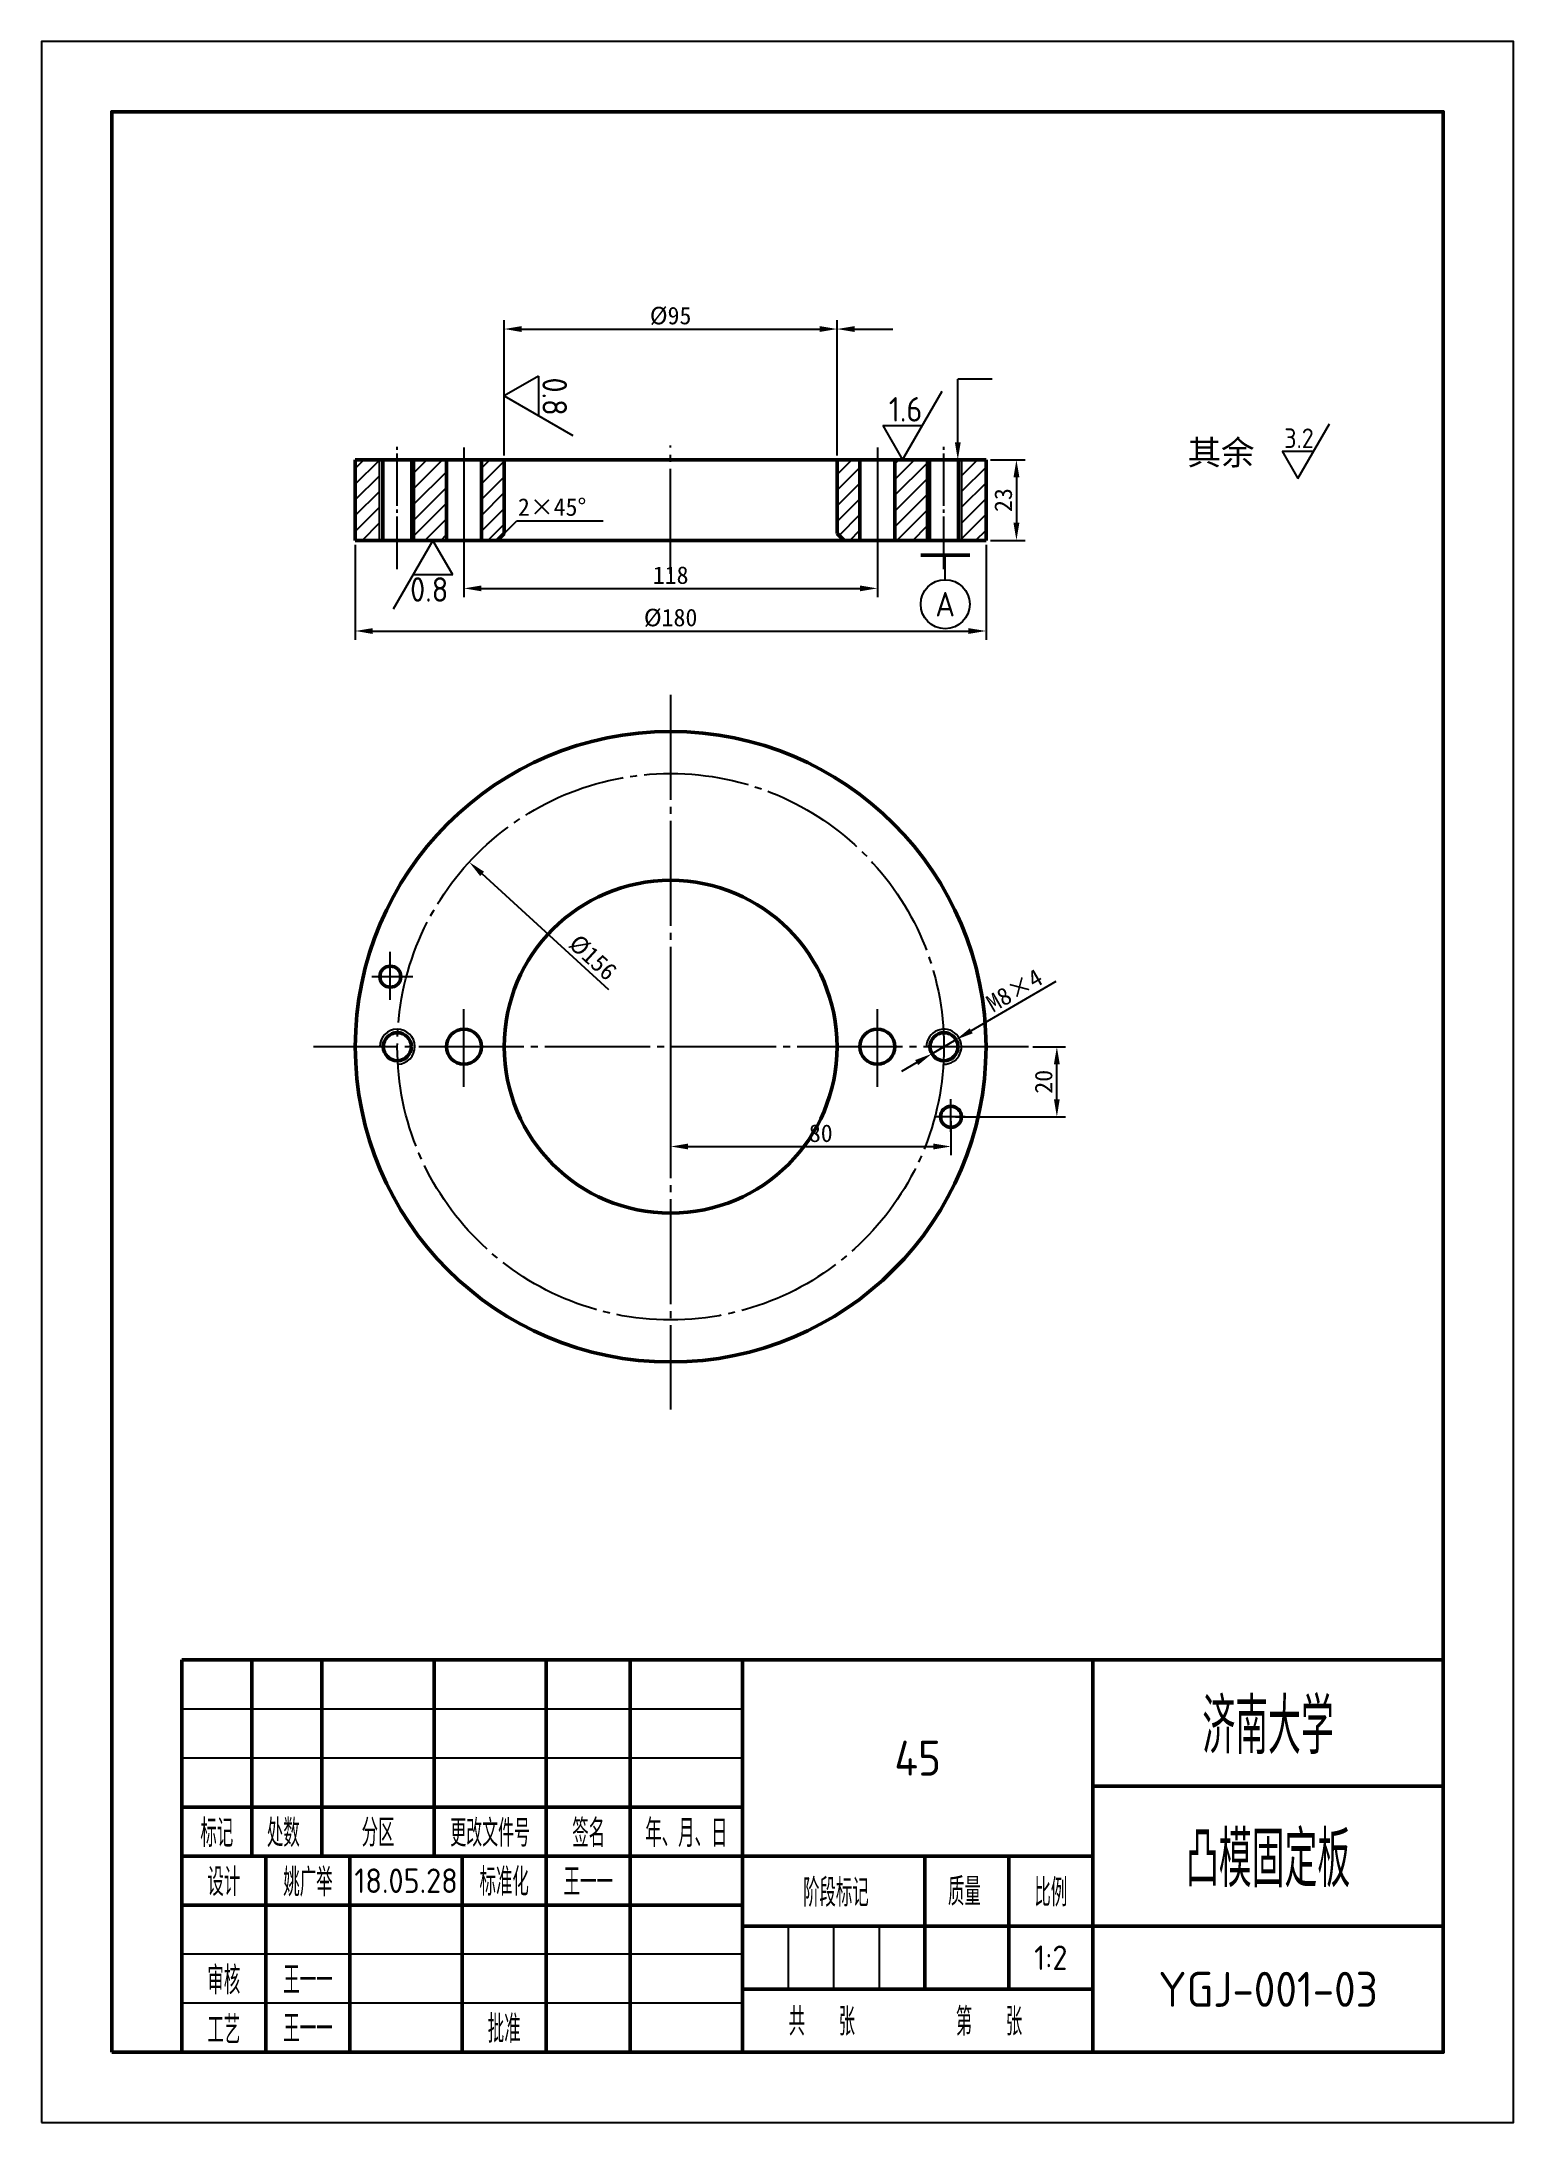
# Model space of a CAD drawing. Header units: millimetres. Extents: x 1179 to 3295, y -300 to 347.
# Drawn here: x 1891.1 to 2101.1, y 50.4 to 347.4 of the extents above; entities that cross this region are included whole.
import ezdxf
from ezdxf.enums import TextEntityAlignment as Align

# ---------------------------------------------------------------- set-up
doc = ezdxf.new("R2010")
doc.units = ezdxf.units.MM
doc.linetypes.add('点画线', pattern=[18, 15, -1, 1, -1])
for name, color, linetype in [('剖面线', 3, 'Continuous'), ('尺寸标注 @ 1', 6, 'Continuous'), ('文字', 7, 'Continuous'), ('标注', 3, 'Continuous'), ('点画线', 1, '点画线'), ('细实线', 1, 'Continuous'), ('辅助线', 4, 'Continuous')]:
    doc.layers.add(name, color=color, linetype=linetype)
doc.layers.add('粗实线', color=7, linetype='Continuous', lineweight=50)
doc.styles.add('数字直体', font='isocp.shx')
doc.styles.add('汉字长仿宋体', font='hyswlongfangsong.ttf', dxfattribs={"width": 0.67})
doc.dimstyles.new('ISO-25', dxfattribs={"dimtxt": 2.5, "dimasz": 2.5, "dimexe": 1.25, "dimexo": 0.625, "dimtad": 1, "dimdsep": 46, "dimtxsty": 'Standard', "dimcen": 2.5, "dimadec": 0, "dimazin": 0, "dimtfac": 1, "dimtmove": 0, "dimatfit": 3, "dimfxl": 1, "dimarcsym": 0})

msp = doc.modelspace()

# ---------------------------------------------------------------- texts
at = {"layer": '文字', "insert": (2054.564, 290.518), "char_height": 3.5, "attachment_point": 1}
msp.add_mtext_dynamic_manual_height_columns('{\\fSimSun|b0|i0|c134|p2;其余}', width=15.70147, gutter_width=12.5, heights=[0], dxfattribs=at)
at = {"layer": '文字', "style": '数字直体'}
msp.add_attdef('3.2', text='3.2', height=2.8, dxfattribs=at).set_placement((2072.58, 289.415), align=Align.RIGHT)
at = {"layer": '标注', "insert": (1959.019, 282.243), "char_height": 2.5, "attachment_point": 1}
msp.add_mtext_dynamic_manual_height_columns('2{\\fSimSun|b0|i0|c134|p2;×}45%%D', width=12.08347, gutter_width=12.5, heights=[0], dxfattribs=at)
at = {"layer": '标注', "style": '数字直体'}
msp.add_attdef('0.8', text='3.2', height=3.5, rotation=270, dxfattribs=at).set_placement((1962.517, 294.026), align=Align.RIGHT)
for tag, p in [('1.6', (2016.725, 293.192)), ('0.8', (1949.091, 267.475))]:
    msp.add_attdef(tag, text='3.2', height=3.5, dxfattribs=at).set_placement(p, align=Align.RIGHT)
msp.add_attdef('A', text='A', height=3.5, dxfattribs=at).set_placement((2019.988, 267.122), align=Align.MIDDLE)

# ---------------------------------------------------------------- blocks, each defined once
blk = doc.blocks.new('不装订A4(带注释性)')
at = {"layer": '粗实线'}
for p, q in [((0, 56), (-180, 56)), ((-180, 56), (-180, 0)), ((-180, 56), (-180, 28)), ((-170, 56), (-170, 28)), ((-160, 56), (-160, 28)), ((-144, 56), (-144, 28)), ((-128, 56), (-128, 0)), ((-116, 56), (-116, 0)), ((-100, 56), (-100, 0)), ((-50, 56), (-50, 0)), ((0, 0), (0, 56)), ((0, 38), (-50, 38)), ((-100, 35), (-180, 35)), ((-50, 28), (-180, 28)), ((-168, 28), (-168, 0)), ((-156, 28), (-156, 0)), ((-140, 28), (-140, 0)), ((-74, 28), (-74, 9)), ((-62, 28), (-62, 9)), ((-100, 21), (-180, 21)), ((0, 18), (-100, 18)), ((-50, 9), (-100, 9)), ((-180, 0), (0, 0))]:
    blk.add_line(p, q, dxfattribs=at)
blk.add_lwpolyline([(-190, 0), (0, 0), (0, 277), (-190, 277)], close=True, dxfattribs=at)
at = {"layer": '细实线'}
for p, q in [((-100, 49), (-180, 49)), ((-100, 42), (-180, 42)), ((-93.5, 18), (-93.5, 9)), ((-87, 18), (-87, 9)), ((-80.5, 18), (-80.5, 9)), ((-100, 14), (-180, 14)), ((-100, 7), (-180, 7))]:
    blk.add_line(p, q, dxfattribs=at)
at = {"layer": '辅助线'}
blk.add_lwpolyline([(-200, -10), (10, -10), (10, 287), (-200, 287)], close=True, dxfattribs=at)
at = {"layer": '文字', "style": '汉字长仿宋体', "width": 0.67}
for s, height, p in [('标记', 3.5, (-175, 31.5)), ('处数', 3.5, (-165.51, 31.5)), ('分区', 3.5, (-152, 31.5)), ('更改文件号', 3.4, (-136, 31.5)), ('签名', 3.5, (-121.94, 31.5)), ('年、月、日', 3.5, (-108, 31.5)), ('标准化', 3.5, (-134, 24.54)), ('设计', 3.5, (-174, 24.5)), ('阶段标记', 3.5, (-86.67, 23)), ('质量', 3.5, (-68.33, 23.13)), ('比例', 3.5, (-56, 23)), ('审核', 3.5, (-174, 10.5)), ('工艺', 3.5, (-174, 3.46)), ('批准', 3.5, (-134, 3.54))]:
    blk.add_text(s, height=height, dxfattribs=at).set_placement(p, align=Align.MIDDLE)
for s, p in [('共    张', (-93.4, 2.77)), ('第    张', (-69.55, 2.77))]:
    blk.add_text(s, height=3.5, dxfattribs=at).set_placement(p)
for tag, height, p in [('单位名称', 7, (-25, 47)), ('图名', 7, (-25, 28)), ('设计者', 3.5, (-162, 24.46)), ('标准化', 3.5, (-122, 24.46)), ('质量', 3.5, (-68, 13.5)), ('审核者', 3.5, (-162, 10.46)), ('工艺者', 3.5, (-162, 3.54)), ('批准者', 3.5, (-122, 3.54))]:
    blk.add_attdef(tag, text='', height=height, dxfattribs=at).set_placement(p, align=Align.MIDDLE)
at = {"layer": '文字', "style": '数字直体'}
for tag, height, p in [('45', 5, (-75, 42)), ('16.10.10', 3.5, (-148, 24.5)), ('16.10.10', 3.5, (-108, 24.5)), ('1:1', 3.5, (-56, 13.5)), ('16.10.10', 3.5, (-148, 10.5)), ('001', 5, (-25, 9)), ('1', 3.5, (-87.01, 4.2)), ('1', 3.5, (-63.1, 4.31)), ('16.10.10', 3.5, (-148, 3.5)), ('16.10.10', 3.5, (-108, 3.57))]:
    blk.add_attdef(tag, text='', height=height, dxfattribs=at).set_placement(p, align=Align.MIDDLE)
blk = doc.blocks.new('*D31')
at = {"layer": 'Defpoints', "color": 0, "transparency": 16777216}
for p in [(2025.81, 287.74), (2025.81, 276.24), (2030.15, 276.24)]:
    blk.add_point(p, dxfattribs=at)
at = {"layer": '标注', "color": 0, "lineweight": -2, "transparency": 16777216}
for p, q in [((2026.44, 287.74), (2031.4, 287.74)), ((2030.15, 285.24), (2030.15, 278.74)), ((2026.44, 276.24), (2031.4, 276.24))]:
    blk.add_line(p, q, dxfattribs=at)
at = {"layer": '标注', "color": 0, "transparency": 16777216}
for points in [[(2029.73, 285.24), (2030.57, 285.24), (2030.15, 287.74)], [(2029.73, 278.74), (2030.57, 278.74), (2030.15, 276.24)]]:
    blk.add_solid(points, dxfattribs=at)
at = {"layer": '标注', "color": 0, "transparency": 16777216, "insert": (2028.28, 281.99), "char_height": 2.5, "attachment_point": 5, "rotation": 90}
blk.add_mtext('23', dxfattribs=at)
blk = doc.blocks.new('*D32')
at = {"layer": 'Defpoints', "color": 0, "ltscale": 0.5, "transparency": 16777216}
for p in [(1952.07, 230.32), (2009.56, 177.61)]:
    blk.add_point(p, dxfattribs=at)
at = {"layer": '标注', "color": 0, "lineweight": -2, "ltscale": 0.5, "transparency": 16777216}
blk.add_line((1971.97, 212.07), (1953.91, 228.63), dxfattribs=at)
at = {"layer": '标注', "color": 0, "ltscale": 0.5, "transparency": 16777216}
blk.add_solid([(1954.19, 228.94), (1953.63, 228.32), (1952.07, 230.32)], dxfattribs=at)
at = {"layer": '标注', "color": 0, "ltscale": 0.5, "transparency": 16777216, "insert": (1969.7, 216.69), "char_height": 2.5, "attachment_point": 5, "rotation": 317.4822}
blk.add_mtext('%%C156', dxfattribs=at)
blk = doc.blocks.new('*D33')
at = {"layer": 'Defpoints', "color": 0, "ltscale": 0.5, "transparency": 16777216}
for p in [(2021.54, 204.97), (2018.08, 202.96)]:
    blk.add_point(p, dxfattribs=at)
at = {"layer": '标注', "color": 0, "lineweight": -2, "ltscale": 0.5, "transparency": 16777216}
for p, q in [((2035.77, 213.27), (2023.7, 206.23)), ((2018.08, 202.96), (2021.54, 204.97)), ((2015.92, 201.7), (2013.76, 200.44))]:
    blk.add_line(p, q, dxfattribs=at)
at = {"layer": '标注', "color": 0, "ltscale": 0.5, "transparency": 16777216}
for points in [[(2023.49, 206.59), (2023.91, 205.87), (2021.54, 204.97)], [(2015.71, 202.06), (2016.13, 201.34), (2018.08, 202.96)]]:
    blk.add_solid(points, dxfattribs=at)
at = {"layer": '标注', "color": 0, "ltscale": 0.5, "transparency": 16777216, "insert": (2029.87, 212), "char_height": 2.5, "attachment_point": 5, "rotation": 30.2461}
blk.add_mtext('M8{\\fSimSun|b0|i0|c134|p2;×}4', dxfattribs=at)
blk = doc.blocks.new('*D34')
at = {"layer": 'Defpoints', "color": 0, "ltscale": 0.5, "transparency": 16777216}
for p in [(2031.87, 203.96), (2035.92, 203.96), (2020.81, 193.96)]:
    blk.add_point(p, dxfattribs=at)
at = {"layer": '标注', "color": 0, "lineweight": -2, "ltscale": 0.5, "transparency": 16777216}
for p, q in [((2032.5, 203.96), (2037.17, 203.96)), ((2035.92, 196.46), (2035.92, 201.46)), ((2021.44, 193.96), (2037.17, 193.96))]:
    blk.add_line(p, q, dxfattribs=at)
at = {"layer": '标注', "color": 0, "ltscale": 0.5, "transparency": 16777216}
for points in [[(2035.5, 201.46), (2036.33, 201.46), (2035.92, 203.96)], [(2035.5, 196.46), (2036.33, 196.46), (2035.92, 193.96)]]:
    blk.add_solid(points, dxfattribs=at)
at = {"layer": '标注', "color": 0, "ltscale": 0.5, "transparency": 16777216, "insert": (2034.04, 198.96), "char_height": 2.5, "attachment_point": 5, "rotation": 90}
blk.add_mtext('20', dxfattribs=at)
blk = doc.blocks.new('*D35')
at = {"layer": 'Defpoints', "color": 0, "ltscale": 0.5, "transparency": 16777216}
for p in [(1980.81, 203.96), (2020.81, 193.96), (2020.81, 189.72)]:
    blk.add_point(p, dxfattribs=at)
at = {"layer": '标注', "color": 0, "lineweight": -2, "ltscale": 0.5, "transparency": 16777216}
for p, q in [((1980.81, 203.34), (1980.81, 188.47)), ((2020.81, 193.34), (2020.81, 188.47)), ((1983.31, 189.72), (2018.31, 189.72))]:
    blk.add_line(p, q, dxfattribs=at)
at = {"layer": '标注', "color": 0, "ltscale": 0.5, "transparency": 16777216}
for points in [[(1983.31, 190.14), (1983.31, 189.3), (1980.81, 189.72)], [(2018.31, 190.14), (2018.31, 189.3), (2020.81, 189.72)]]:
    blk.add_solid(points, dxfattribs=at)
at = {"layer": '标注', "color": 0, "ltscale": 0.5, "transparency": 16777216, "insert": (2002.23, 191.6), "char_height": 2.5, "attachment_point": 5}
blk.add_mtext('80', dxfattribs=at)
blk = doc.blocks.new('*D36')
at = {"layer": 'Defpoints', "color": 0, "transparency": 16777216}
for p in [(1951.32, 276.24), (2010.31, 276.24), (2010.31, 269.38)]:
    blk.add_point(p, dxfattribs=at)
at = {"layer": '标注', "color": 0, "lineweight": -2, "transparency": 16777216}
for p, q in [((1951.32, 275.61), (1951.32, 268.13)), ((2010.31, 275.61), (2010.31, 268.13)), ((1953.82, 269.38), (2007.81, 269.38))]:
    blk.add_line(p, q, dxfattribs=at)
at = {"layer": '标注', "color": 0, "transparency": 16777216}
for points in [[(1953.82, 269.8), (1953.82, 268.97), (1951.32, 269.38)], [(2007.81, 269.8), (2007.81, 268.97), (2010.31, 269.38)]]:
    blk.add_solid(points, dxfattribs=at)
at = {"layer": '标注', "color": 0, "transparency": 16777216, "insert": (1980.81, 271.26), "char_height": 2.5, "attachment_point": 5}
blk.add_mtext('118', dxfattribs=at)
blk = doc.blocks.new('*D37')
at = {"layer": 'Defpoints', "color": 0, "transparency": 16777216}
for p in [(2004.56, 306.4), (1957.06, 287.74), (2004.56, 287.74)]:
    blk.add_point(p, dxfattribs=at)
at = {"layer": '标注', "color": 0, "lineweight": -2, "transparency": 16777216}
for p, q in [((1957.06, 288.36), (1957.06, 307.65)), ((1959.56, 306.4), (2002.06, 306.4)), ((2004.56, 288.36), (2004.56, 307.65))]:
    blk.add_line(p, q, dxfattribs=at)
at = {"layer": '标注', "color": 0, "transparency": 16777216}
for points in [[(1959.56, 306.82), (1959.56, 305.98), (1957.06, 306.4)], [(2002.06, 306.82), (2002.06, 305.98), (2004.56, 306.4)]]:
    blk.add_solid(points, dxfattribs=at)
at = {"layer": '标注', "color": 0, "transparency": 16777216, "insert": (1980.81, 308.27), "char_height": 2.5, "attachment_point": 5}
blk.add_mtext('%%C95', dxfattribs=at)
blk = doc.blocks.new('*D38')
at = {"layer": 'Defpoints', "color": 0, "transparency": 16777216}
for p in [(1935.81, 276.24), (2025.81, 276.24), (2025.81, 263.3)]:
    blk.add_point(p, dxfattribs=at)
at = {"layer": '标注', "color": 0, "lineweight": -2, "transparency": 16777216}
for p, q in [((1935.81, 275.61), (1935.81, 262.05)), ((2025.81, 275.61), (2025.81, 262.05)), ((1938.31, 263.3), (2023.31, 263.3))]:
    blk.add_line(p, q, dxfattribs=at)
at = {"layer": '标注', "color": 0, "transparency": 16777216}
for points in [[(1938.31, 263.71), (1938.31, 262.88), (1935.81, 263.3)], [(2023.31, 263.71), (2023.31, 262.88), (2025.81, 263.3)]]:
    blk.add_solid(points, dxfattribs=at)
at = {"layer": '标注', "color": 0, "transparency": 16777216, "insert": (1980.81, 265.17), "char_height": 2.5, "attachment_point": 5}
blk.add_mtext('%%C180', dxfattribs=at)

# ---------------------------------------------------------------- dimensions: what is measured, and where the dimension line sits
at = {"layer": '标注'}
for base, p1, p2, text, picture, middle in [((2004.562, 306.4), (1957.062, 287.737), (2004.562, 287.737), '%%C95', '*D37', (1980.812, 308.275)), ((2010.307, 269.384), (1951.317, 276.237), (2010.307, 276.237), '118', '*D36', (1980.812, 271.259))]:
    dim = msp.add_linear_dim(base=base, p1=p1, p2=p2, text=text, dimstyle='ISO-25', dxfattribs=at)
    dim.commit()
    dim.dimension.update_dxf_attribs({"geometry": picture, "text_midpoint": middle})
dim = msp.add_linear_dim(base=(2030.151, 276.237), p1=(2025.812, 287.737), p2=(2025.812, 276.237), angle=90, text='23', dimstyle='ISO-25', dxfattribs=at)
dim.commit()
dim.dimension.update_dxf_attribs({"geometry": '*D31', "text_midpoint": (2030.151, 281.987), "dimtype": 160})
dim = msp.add_linear_dim(base=(2025.812, 263.296), p1=(1935.812, 276.237), p2=(2025.812, 276.237), text='%%C180', dimstyle='ISO-25', dxfattribs=at)
dim.commit()
dim.dimension.update_dxf_attribs({"geometry": '*D38', "text_midpoint": (1980.812, 263.296), "dimtype": 160})
at = {"layer": '标注', "ltscale": 0.5}
dim = msp.add_diameter_dim_2p(p1=(2009.558, 177.606), p2=(1952.066, 230.32), text='%%C156', dimstyle='ISO-25', dxfattribs=at)
dim.commit()
dim.dimension.update_dxf_attribs({"geometry": '*D32', "text_midpoint": (1968.435, 215.312), "dimtype": 163})
dim = msp.add_diameter_dim_2p(p1=(2018.084, 202.955), p2=(2021.54, 204.97), text='M8{\\fSimSun|b0|i0|c134|p2;×}4', dimstyle='ISO-25', dxfattribs=at)
dim.commit()
dim.dimension.update_dxf_attribs({"geometry": '*D33', "text_midpoint": (2029.87, 211.998)})
dim = msp.add_linear_dim(base=(2020.812, 189.721), p1=(1980.812, 203.963), p2=(2020.812, 193.963), text='80', dimstyle='ISO-25', dxfattribs=at)
dim.commit()
dim.dimension.update_dxf_attribs({"geometry": '*D35', "text_midpoint": (2002.234, 189.721), "dimtype": 160})
dim = msp.add_linear_dim(base=(2035.916, 203.963), p1=(2020.812, 193.963), p2=(2031.875, 203.963), angle=90, text='20', dimstyle='ISO-25', dxfattribs=at)
dim.commit()
dim.dimension.update_dxf_attribs({"geometry": '*D34', "text_midpoint": (2034.041, 198.963)})

# ---------------------------------------------------------------- hatches: boundary and pattern name
at = {"layer": '剖面线'}
h = msp.add_hatch(dxfattribs=at)
h.set_pattern_fill('ANSI31', color=256, scale=0.5)
h.set_pattern_definition([(45, (1570.1195, 95.9213), (-1.122532, 1.122532), [])])
h.paths.add_polyline_path([(1935.812, 276.237), (1939.261, 276.237), (1939.261, 287.737), (1935.812, 287.737)])
h.paths.add_polyline_path([(1948.817, 287.737), (1944.261, 287.737), (1944.261, 276.237), (1948.817, 276.237)])
h.paths.add_polyline_path([(1957.062, 287.737), (1953.817, 287.737), (1953.817, 276.237), (1956.062, 276.237), (1957.062, 277.237), (1957.062, 277.737)])
h.paths.add_polyline_path([(2007.807, 287.737), (2004.562, 287.737), (2004.562, 277.237), (2005.562, 276.237), (2007.807, 276.237)])
h.paths.add_polyline_path([(2017.363, 287.737), (2012.807, 287.737), (2012.807, 276.237), (2017.363, 276.237)])
h.paths.add_polyline_path([(2025.812, 287.737), (2022.363, 287.737), (2022.363, 276.237), (2025.812, 276.237)])

# ---------------------------------------------------------------- linework, layer by layer
at = {"layer": '文字'}
for p, q in [((2070.317, 285.051), (2074.844, 292.891)), ((2068.054, 288.971), (2072.58, 288.971)), ((2068.054, 288.971), (2070.317, 285.051))]:
    msp.add_line(p, q, dxfattribs=at)
at = {"layer": '标注'}
for p, q in [((1961.962, 299.684), (1957.062, 296.855)), ((1961.962, 299.684), (1961.962, 294.026)), ((2013.896, 287.737), (2019.554, 297.537)), ((2026.686, 299.254), (2021.787, 299.254)), ((1957.062, 296.855), (1966.862, 291.197)), ((2011.067, 292.637), (2016.725, 292.637)), ((2011.067, 292.637), (2013.896, 287.737)), ((1946.898, 276.237), (1941.24, 266.437)), ((1949.727, 271.337), (1946.898, 276.237)), ((1957.062, 277.237), (1958.85, 279.025)), ((1958.85, 279.025), (1971.167, 279.025)), ((2019.988, 270.622), (2019.988, 274.122)), ((1949.727, 271.337), (1944.069, 271.337))]:
    msp.add_line(p, q, dxfattribs=at)
at = {"layer": '标注', "linetype": 'ByBlock', "lineweight": -2}
for points in [[(2007.062, 306.4), (2012.538, 306.4)], [(2021.787, 290.237), (2021.787, 299.254)]]:
    msp.add_lwpolyline(points, dxfattribs=at)
at = {"layer": '标注'}
msp.add_circle((2019.988, 267.122), 3.5, dxfattribs=at)
for points in [[(2007.062, 305.983), (2004.562, 306.4), (2007.062, 306.816)], [(2022.204, 290.237), (2021.787, 287.737), (2021.37, 290.237)]]:
    msp.add_solid(points, dxfattribs=at)
at = {"layer": '点画线', "ltscale": 0.5}
for p, q in [((1941.812, 272.146), (1941.812, 289.572)), ((2019.812, 272.146), (2019.812, 289.572))]:
    msp.add_line(p, q, dxfattribs=at)
at = {"layer": '点画线'}
for p, q in [((1951.317, 289.51), (1951.317, 272.761)), ((1980.812, 271.469), (1980.812, 289.782)), ((2010.307, 289.51), (2010.307, 272.761)), ((1980.812, 254.209), (1980.812, 152.19)), ((1940.812, 210.647), (1940.812, 217.526)), ((1938.178, 213.963), (1944.003, 213.963)), ((1951.312, 198.234), (1951.312, 209.33)), ((2010.312, 198.234), (2010.312, 209.33)), ((2031.875, 203.963), (1929.863, 203.963)), ((2020.812, 191.826), (2020.812, 196.493)), ((2022.818, 193.963), (2018.407, 193.963))]:
    msp.add_line(p, q, dxfattribs=at)
msp.add_circle((1980.812, 203.963), 39, dxfattribs=at)
at = {"layer": '粗实线'}
for p, q in [((1935.812, 287.737), (2025.812, 287.737)), ((1935.812, 276.237), (1935.812, 287.737)), ((1948.817, 276.237), (1948.817, 287.737)), ((1953.817, 276.237), (1953.817, 287.737)), ((1957.062, 287.737), (1957.062, 277.737)), ((2004.562, 287.737), (2004.562, 277.237)), ((2007.807, 276.237), (2007.807, 287.737)), ((2012.807, 276.237), (2012.807, 287.737)), ((2025.812, 287.737), (2025.812, 276.237)), ((2025.812, 276.237), (1935.812, 276.237)), ((1957.062, 277.237), (1956.062, 276.237)), ((1957.062, 277.737), (1957.062, 277.237)), ((2004.562, 277.237), (2005.562, 276.237)), ((2016.488, 274.122), (2023.488, 274.122))]:
    msp.add_line(p, q, dxfattribs=at)
at = {"layer": '粗实线', "ltscale": 0.5}
for p, q in [((1939.761, 276.237), (1939.761, 287.737)), ((1943.863, 276.237), (1943.863, 287.737)), ((2017.761, 276.237), (2017.761, 287.737)), ((2021.863, 276.237), (2021.863, 287.737))]:
    msp.add_line(p, q, dxfattribs=at)
at = {"layer": '粗实线'}
for centre, radius in [((1980.812, 203.963), 45), ((1980.812, 203.963), 23.75), ((1940.812, 213.963), 1.5), ((1941.812, 203.963), 2), ((1951.312, 203.963), 2.5), ((2010.312, 203.963), 2.5), ((2019.812, 203.963), 2), ((2020.812, 193.963), 1.5)]:
    msp.add_circle(centre, radius, dxfattribs=at)
at = {"layer": '细实线', "ltscale": 0.5}
for p, q in [((1939.261, 276.237), (1939.261, 287.737)), ((1944.261, 276.237), (1944.261, 287.737)), ((2017.363, 276.237), (2017.363, 287.737)), ((2022.363, 276.237), (2022.363, 287.737))]:
    msp.add_line(p, q, dxfattribs=at)
at = {"layer": '细实线'}
for centre, start in [((1941.812, 203.963), 271.83672), ((2019.812, 203.963), 268.16328)]:
    msp.add_arc(centre, 2.5, start, 180, dxfattribs=at)

# ---------------------------------------------------------------- block references
at = {"layer": '尺寸标注 @ 1'}
ref = msp.add_blockref('不装订A4(带注释性)', (2091.058, 60.427), dxfattribs=at)
ref.add_attrib('工艺者', '王一一', dxfattribs={"layer": '文字', "height": 3.5, "style": '汉字长仿宋体', "width": 0.67}).set_placement((1929.058, 63.963), align=Align.MIDDLE)
ref.add_attrib('审核者', '王一一', dxfattribs={"layer": '文字', "height": 3.5, "style": '汉字长仿宋体', "width": 0.67}).set_placement((1929.058, 70.891), align=Align.MIDDLE)
ref.add_attrib('设计者', '姚广举', dxfattribs={"layer": '文字', "height": 3.5, "style": '汉字长仿宋体', "width": 0.67}).set_placement((1929.058, 84.891), align=Align.MIDDLE)
ref.add_attrib('16.10.10', '18.05.28', dxfattribs={"layer": '文字', "height": 3.5, "style": '数字直体'}).set_placement((1943.058, 84.927), align=Align.MIDDLE)
ref.add_attrib('标准化', '王一一', dxfattribs={"layer": '文字', "height": 3.5, "style": '汉字长仿宋体', "width": 0.67}).set_placement((1969.058, 84.891), align=Align.MIDDLE)
ref.add_attrib('1:1', '1:2', dxfattribs={"layer": '文字', "height": 3.5, "style": '数字直体'}).set_placement((2035.058, 73.927), align=Align.MIDDLE)
ref.add_attrib('单位名称', '济南大学', dxfattribs={"layer": '文字', "height": 7, "style": '汉字长仿宋体', "width": 0.67}).set_placement((2066.058, 107.427), align=Align.MIDDLE)
ref.add_attrib('图名', '凸模固定板', dxfattribs={"layer": '文字', "height": 7, "style": '汉字长仿宋体', "width": 0.67}).set_placement((2066.058, 88.427), align=Align.MIDDLE)
ref.add_attrib('001', 'YGJ-001-03', dxfattribs={"layer": '文字', "height": 5, "style": '数字直体'}).set_placement((2066.058, 69.427), align=Align.MIDDLE)
ref.add_attrib('45', '45', dxfattribs={"layer": '文字', "height": 5, "style": '数字直体'}).set_placement((2016.058, 102.427), align=Align.MIDDLE)

msp.set_redraw_order([(e.dxf.handle, doc.entitydb.next_handle()) for e in msp.query("TEXT MTEXT ATTDEF DIMENSION ARC_DIMENSION")])  # texts and dimensions are drawn at this point

doc.saveas('drawing.dxf')
